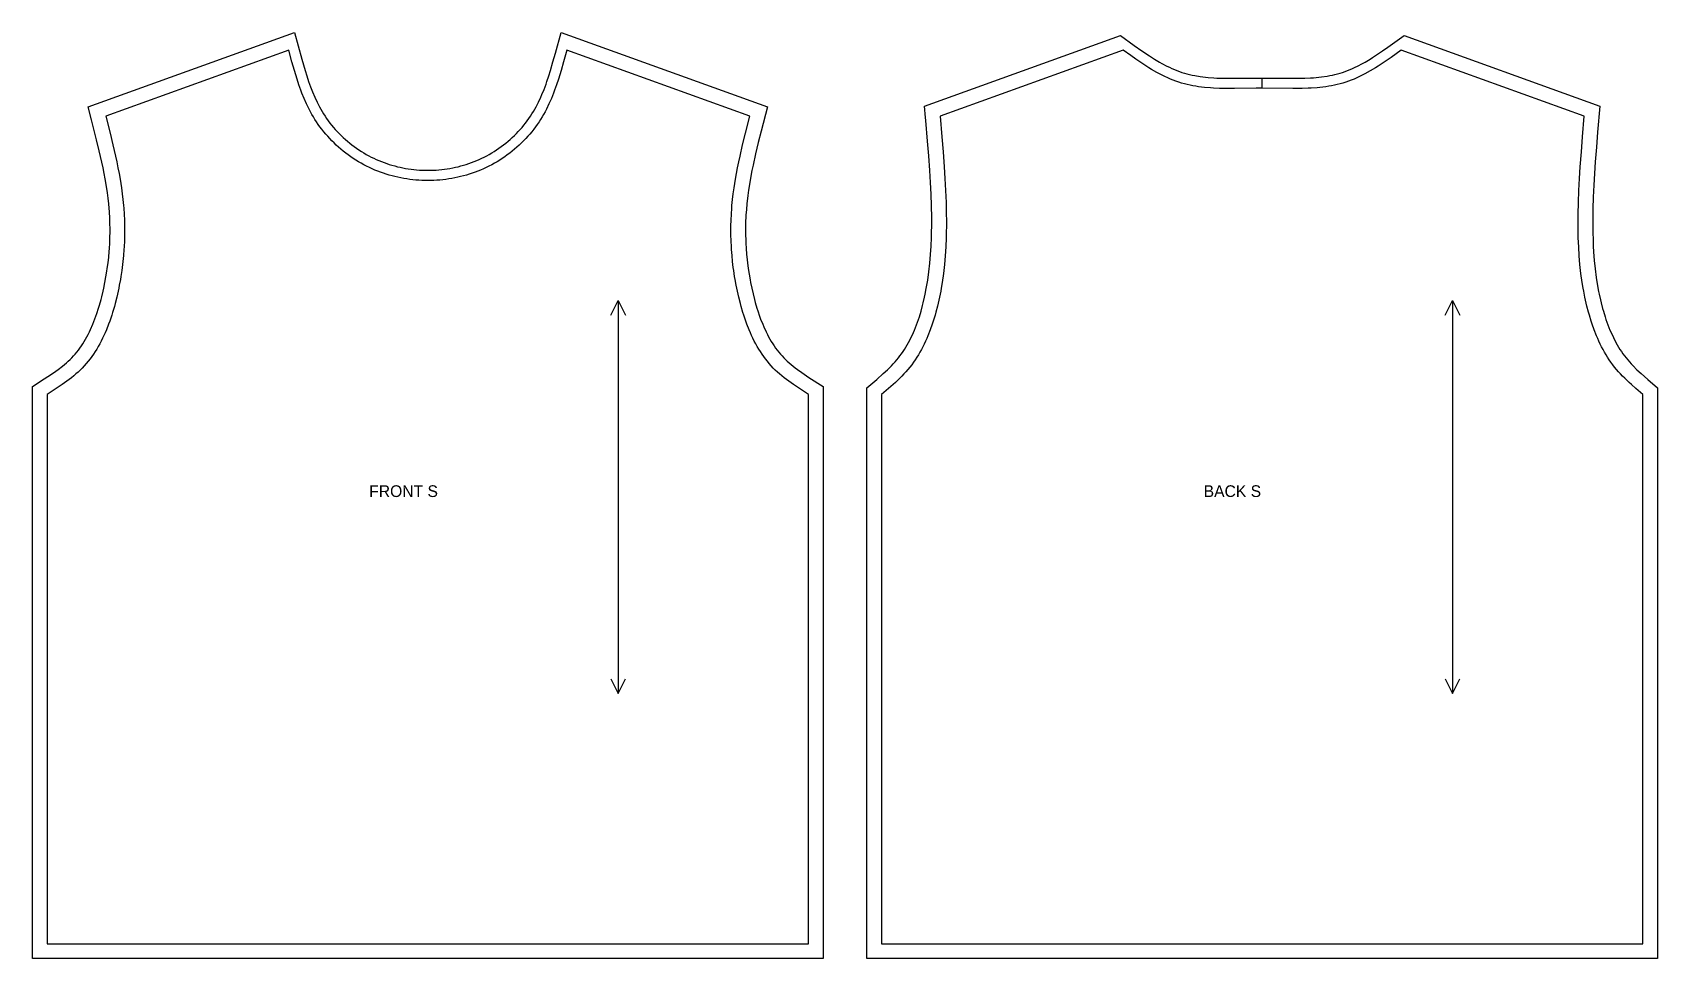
# Model space of a CAD drawing. Extents: x 24 to 1135, y 28 to 1984.
# Drawn here: x 25 to 1135, y 1352 to 1984 of the extents above; entities that cross this region are included whole.
import ezdxf

# ---------------------------------------------------------------- set-up
doc = ezdxf.new("R2010")
doc.units = 0
for name, color, linetype in [('CUT', 7, 'CONTINUOUS'), ('GRAIN', 3, 'CONTINUOUS'), ('NOTCH', 1, 'CONTINUOUS'), ('SEW', 5, 'CONTINUOUS'), ('TEXT', 2, 'CONTINUOUS')]:
    doc.layers.add(name, color=color, linetype=linetype)

msp = doc.modelspace()

# ---------------------------------------------------------------- texts
at = {"layer": 'TEXT'}
for s, p in [('FRONT S', (255, 1667.1)), ('BACK S', (825, 1667.1))]:
    msp.add_text(s, height=8, dxfattribs=at).set_placement(p)

# ---------------------------------------------------------------- linework, layer by layer
at = {"layer": 'CUT'}
for points in [[(65.314, 1924.614), (63.052, 1933.427), (203.97, 1984.157), (208.921, 1966.059), (210.027, 1962.173), (211.166, 1958.334), (212.35, 1954.548), (213.59, 1950.824), (214.9, 1947.168), (216.29, 1943.587), (217.771, 1940.087), (219.355, 1936.676), (221.053, 1933.357), (221.949, 1931.734), (222.876, 1930.136), (223.838, 1928.563), (224.835, 1927.017), (225.901, 1925.451), (227.008, 1923.908), (228.157, 1922.388), (229.347, 1920.891), (230.576, 1919.419), (231.843, 1917.973), (233.148, 1916.554), (234.488, 1915.163), (235.864, 1913.8), (237.274, 1912.468), (238.716, 1911.166), (240.189, 1909.896), (241.693, 1908.659), (243.225, 1907.456), (244.786, 1906.289), (246.372, 1905.157), (247.984, 1904.061), (249.62, 1903.004), (251.279, 1901.986), (252.959, 1901.007), (254.659, 1900.069), (256.378, 1899.172), (258.116, 1898.317), (259.845, 1897.517), (261.592, 1896.757), (263.355, 1896.038), (265.135, 1895.36), (266.929, 1894.723), (268.736, 1894.128), (270.557, 1893.573), (272.39, 1893.059), (274.235, 1892.586), (276.089, 1892.155), (277.953, 1891.764), (279.826, 1891.415), (281.706, 1891.107), (283.592, 1890.84), (285.485, 1890.614), (287.382, 1890.429), (289.283, 1890.285), (291.187, 1890.182), (293.093, 1890.121), (295, 1890.1), (296.907, 1890.121), (298.813, 1890.182), (300.717, 1890.285), (302.618, 1890.429), (304.515, 1890.614), (306.408, 1890.84), (308.294, 1891.107), (310.174, 1891.415), (312.047, 1891.764), (313.911, 1892.155), (315.765, 1892.586), (317.61, 1893.059), (319.443, 1893.573), (321.264, 1894.128), (323.071, 1894.723), (324.865, 1895.36), (326.645, 1896.038), (328.408, 1896.757), (330.155, 1897.517), (331.884, 1898.317), (333.622, 1899.172), (335.341, 1900.069), (337.041, 1901.007), (338.721, 1901.986), (340.38, 1903.004), (342.016, 1904.061), (343.628, 1905.157), (345.214, 1906.289), (346.775, 1907.456), (348.307, 1908.659), (349.811, 1909.896), (351.284, 1911.166), (352.726, 1912.468), (354.136, 1913.8), (355.512, 1915.163), (356.852, 1916.554), (358.157, 1917.973), (359.424, 1919.419), (360.653, 1920.891), (361.843, 1922.388), (362.992, 1923.908), (364.099, 1925.451), (365.165, 1927.017), (366.162, 1928.563), (367.124, 1930.136), (368.051, 1931.734), (368.947, 1933.357), (370.645, 1936.676), (372.229, 1940.087), (372.982, 1941.827), (374.416, 1945.368), (375.764, 1948.987), (376.41, 1950.824), (377.65, 1954.548), (378.834, 1958.334), (380.529, 1964.11), (382.166, 1969.984), (386.03, 1984.157), (526.948, 1933.427), (522.693, 1916.822), (520.756, 1909.078), (518.917, 1901.38), (517.218, 1893.723), (516.434, 1889.909), (515.7, 1886.105), (514.704, 1880.416), (514.117, 1876.634), (513.596, 1872.861), (512.951, 1867.214), (512.614, 1863.408), (512.356, 1859.597), (512.118, 1853.868), (512.059, 1850.043), (512.08, 1846.213), (512.181, 1842.378), (512.262, 1840.459), (512.484, 1836.618), (512.787, 1832.773), (513.172, 1828.925), (513.395, 1827), (513.901, 1823.148), (514.49, 1819.293), (515.161, 1815.436), (515.527, 1813.507), (516.322, 1809.648), (517.209, 1805.754), (518.188, 1801.849), (518.711, 1799.911), (519.827, 1796.074), (520.421, 1794.179), (521.685, 1790.443), (522.356, 1788.606), (523.778, 1785.002), (524.53, 1783.239), (526.119, 1779.797), (526.956, 1778.122), (527.822, 1776.48), (528.718, 1774.871), (529.643, 1773.298), (530.599, 1771.762), (531.585, 1770.263), (532.602, 1768.804), (533.65, 1767.384), (534.73, 1766.006), (535.843, 1764.669), (536.988, 1763.375), (538.171, 1762.119), (539.355, 1760.94), (540.591, 1759.777), (541.877, 1758.631), (543.211, 1757.5), (546.017, 1755.276), (547.483, 1754.179), (550.532, 1752.007), (555.352, 1748.774), (565, 1742.565), (565, 1352.1), (25, 1352.1), (25, 1742.565), (32.986, 1747.694), (37.891, 1750.928), (41.011, 1753.09), (42.517, 1754.179), (45.408, 1756.382), (48.123, 1758.631), (49.409, 1759.777), (50.645, 1760.94), (51.829, 1762.119), (53.012, 1763.375), (54.157, 1764.669), (55.27, 1766.006), (56.35, 1767.384), (57.398, 1768.804), (58.415, 1770.263), (59.401, 1771.762), (60.357, 1773.298), (61.282, 1774.871), (62.178, 1776.48), (63.044, 1778.122), (63.881, 1779.797), (64.69, 1781.503), (66.222, 1785.002), (66.946, 1786.792), (68.315, 1790.443), (68.959, 1792.301), (70.173, 1796.074), (70.743, 1797.985), (71.812, 1801.849), (72.313, 1803.797), (73.249, 1807.719), (73.678, 1809.648), (74.473, 1813.507), (75.185, 1817.365), (75.815, 1821.221), (76.099, 1823.148), (76.605, 1827), (77.031, 1830.85), (77.374, 1834.696), (77.516, 1836.618), (77.738, 1840.459), (77.88, 1844.296), (77.941, 1848.129), (77.941, 1850.043), (77.882, 1853.868), (77.743, 1857.689), (77.525, 1861.503), (77.049, 1867.214), (76.638, 1870.977), (76.152, 1874.746), (75.296, 1880.416), (74.646, 1884.207), (73.939, 1888.006), (73.18, 1891.815), (72.372, 1895.633), (70.635, 1903.3), (68.768, 1911.01), (65.815, 1922.661)], [(635.037, 1926.243), (634.378, 1933.904), (768.096, 1982.043), (777.544, 1975.328), (782.734, 1971.701), (787.889, 1968.244), (791.315, 1966.07), (794.736, 1964.024), (796.446, 1963.055), (799.867, 1961.239), (801.579, 1960.396), (803.292, 1959.599), (805.007, 1958.851), (806.725, 1958.152), (808.446, 1957.507), (810.175, 1956.914), (811.875, 1956.386), (813.598, 1955.904), (815.343, 1955.465), (817.111, 1955.069), (818.901, 1954.714), (822.547, 1954.116), (826.277, 1953.658), (828.173, 1953.477), (832.023, 1953.199), (833.975, 1953.099), (837.933, 1952.965), (843.989, 1952.9), (865, 1953.1), (869.284, 1953.079), (883.963, 1952.905), (890.064, 1952.928), (894.054, 1953.022), (897.977, 1953.199), (899.911, 1953.324), (903.723, 1953.658), (905.598, 1953.871), (909.287, 1954.397), (911.099, 1954.714), (912.889, 1955.069), (914.657, 1955.465), (916.402, 1955.904), (918.125, 1956.386), (919.825, 1956.914), (921.554, 1957.507), (923.275, 1958.152), (924.993, 1958.851), (926.708, 1959.599), (928.421, 1960.396), (930.133, 1961.239), (933.554, 1963.055), (935.264, 1964.024), (938.685, 1966.07), (940.397, 1967.142), (943.826, 1969.373), (947.266, 1971.701), (950.721, 1974.105), (961.904, 1982.043), (1095.622, 1933.904), (1094.096, 1916.104), (1093.265, 1905.997), (1092.501, 1895.922), (1091.96, 1887.885), (1091.5, 1879.869), (1091.136, 1871.874), (1090.885, 1863.919), (1090.769, 1856.018), (1090.77, 1852.081), (1090.816, 1848.153), (1090.974, 1842.279), (1091.144, 1838.374), (1091.371, 1834.478), (1091.823, 1828.65), (1092.421, 1822.84), (1093.176, 1817.048), (1094.098, 1811.272), (1094.812, 1807.431), (1095.208, 1805.474), (1096.065, 1801.58), (1096.528, 1799.645), (1097.525, 1795.806), (1098.06, 1793.905), (1099.206, 1790.147), (1099.818, 1788.293), (1101.124, 1784.641), (1102.539, 1781.074), (1103.289, 1779.326), (1104.877, 1775.906), (1106.583, 1772.596), (1107.481, 1770.986), (1108.411, 1769.407), (1109.371, 1767.859), (1110.363, 1766.345), (1111.386, 1764.865), (1112.443, 1763.419), (1113.531, 1762.009), (1114.655, 1760.634), (1115.824, 1759.282), (1117.043, 1757.943), (1118.311, 1756.614), (1120.986, 1753.975), (1123.827, 1751.349), (1128.342, 1747.393), (1135, 1741.721), (1135, 1352.1), (595, 1352.1), (595, 1741.721), (601.658, 1747.393), (606.173, 1751.349), (609.014, 1753.975), (611.689, 1756.614), (612.957, 1757.943), (614.176, 1759.282), (615.345, 1760.634), (616.469, 1762.009), (617.557, 1763.419), (618.614, 1764.865), (619.637, 1766.345), (620.629, 1767.859), (621.589, 1769.407), (622.519, 1770.986), (623.417, 1772.596), (625.123, 1775.906), (626.711, 1779.326), (627.461, 1781.074), (628.876, 1784.641), (630.182, 1788.293), (630.794, 1790.147), (631.94, 1793.905), (632.986, 1797.72), (633.472, 1799.645), (634.375, 1803.524), (634.792, 1805.474), (635.555, 1809.35), (636.536, 1815.121), (637.345, 1820.908), (637.994, 1826.711), (638.494, 1832.533), (638.856, 1838.374), (639.092, 1844.235), (639.184, 1848.153), (639.23, 1852.081), (639.216, 1857.99), (639.064, 1865.901), (638.783, 1873.871), (638.394, 1881.871), (637.912, 1889.892), (637.204, 1899.948), (636.409, 1910.036), (635.211, 1924.212)]]:
    msp.add_lwpolyline(points, close=True, dxfattribs=at)
at = {"layer": 'GRAIN'}
for points in [[(420, 1791.3), (425, 1801.3), (430, 1791.3)], [(425, 1801.3), (425, 1532.9)], [(990, 1791.3), (995, 1801.3), (1000, 1791.3)], [(995, 1801.3), (995, 1532.9)], [(420, 1542.9), (425, 1532.9), (430, 1542.9)], [(990, 1542.9), (995, 1532.9), (1000, 1542.9)]]:
    msp.add_lwpolyline(points, dxfattribs=at)
at = {"layer": 'NOTCH'}
msp.add_lwpolyline([(865, 1946.1), (865, 1953.1)], dxfattribs=at)
at = {"layer": 'SEW'}
for points in [[(75, 1927.1), (77.986, 1915.373), (79.905, 1907.548), (81.715, 1899.714), (82.565, 1895.791), (83.372, 1891.865), (84.131, 1887.935), (84.835, 1884), (85.777, 1878.087), (86.322, 1874.137), (86.793, 1870.181), (87.188, 1866.195), (87.356, 1864.188), (87.628, 1860.168), (87.816, 1856.142), (87.921, 1852.111), (87.941, 1850.093), (87.919, 1846.053), (87.812, 1842.009), (87.62, 1837.961), (87.492, 1835.936), (87.173, 1831.883), (86.768, 1827.828), (86.277, 1823.77), (85.999, 1821.741), (85.379, 1817.681), (85.037, 1815.651), (84.287, 1811.59), (83.88, 1809.56), (83, 1805.5), (82.518, 1803.431), (81.482, 1799.301), (80.927, 1797.243), (79.736, 1793.149), (79.098, 1791.117), (77.735, 1787.089), (77.008, 1785.097), (75.456, 1781.164), (74.63, 1779.228), (73.769, 1777.313), (72.873, 1775.421), (71.94, 1773.554), (70.97, 1771.715), (69.961, 1769.903), (68.913, 1768.122), (67.824, 1766.372), (66.695, 1764.656), (65.523, 1762.974), (64.308, 1761.329), (63.049, 1759.723), (61.746, 1758.156), (60.396, 1756.632), (59, 1755.15), (57.602, 1753.756), (56.162, 1752.402), (54.684, 1751.084), (53.169, 1749.8), (51.622, 1748.547), (50.045, 1747.322), (46.813, 1744.946), (45.164, 1743.788), (41.816, 1741.521), (35, 1737.1), (35, 1362.1), (555, 1362.1), (555, 1737.1), (548.184, 1741.521), (544.836, 1743.788), (543.187, 1744.946), (539.955, 1747.322), (538.378, 1748.547), (536.831, 1749.8), (535.316, 1751.084), (533.838, 1752.402), (532.398, 1753.756), (531, 1755.15), (529.604, 1756.632), (528.254, 1758.156), (526.951, 1759.723), (525.692, 1761.329), (524.477, 1762.974), (523.305, 1764.656), (522.176, 1766.372), (521.087, 1768.122), (520.039, 1769.903), (519.03, 1771.715), (518.06, 1773.554), (517.127, 1775.421), (516.231, 1777.313), (515.37, 1779.228), (514.544, 1781.164), (512.992, 1785.097), (512.265, 1787.089), (510.902, 1791.117), (510.264, 1793.149), (509.073, 1797.243), (508.518, 1799.301), (507.482, 1803.431), (507, 1805.5), (506.12, 1809.56), (505.713, 1811.59), (504.963, 1815.651), (504.621, 1817.681), (504.001, 1821.741), (503.723, 1823.77), (503.232, 1827.828), (502.827, 1831.883), (502.508, 1835.936), (502.38, 1837.961), (502.188, 1842.009), (502.081, 1846.053), (502.059, 1850.093), (502.079, 1852.111), (502.184, 1856.142), (502.372, 1860.168), (502.644, 1864.188), (502.812, 1866.195), (503.207, 1870.181), (503.678, 1874.137), (504.223, 1878.087), (505.165, 1884), (505.869, 1887.935), (506.628, 1891.865), (507.435, 1895.791), (508.285, 1899.714), (510.095, 1907.548), (512.014, 1915.373), (515, 1927.1), (390, 1972.1), (387.82, 1964.169), (386.119, 1958.256), (384.313, 1952.4), (383.027, 1948.54), (381.66, 1944.724), (380.942, 1942.835), (379.428, 1939.097), (377.799, 1935.422), (376.042, 1931.816), (375.111, 1930.041), (374.143, 1928.286), (373.137, 1926.552), (372.089, 1924.84), (371, 1923.15), (369.836, 1921.44), (368.628, 1919.756), (367.375, 1918.099), (366.08, 1916.47), (364.743, 1914.869), (363.366, 1913.297), (361.95, 1911.757), (360.495, 1910.247), (359.004, 1908.77), (357.476, 1907.326), (355.915, 1905.916), (354.319, 1904.541), (352.692, 1903.203), (351.033, 1901.901), (349.345, 1900.637), (347.628, 1899.412), (345.883, 1898.227), (344.112, 1897.082), (342.315, 1895.979), (340.495, 1894.918), (338.651, 1893.901), (336.786, 1892.928), (334.9, 1892), (333.022, 1891.13), (331.125, 1890.306), (329.212, 1889.526), (327.282, 1888.791), (325.338, 1888.101), (323.379, 1887.455), (321.407, 1886.854), (319.423, 1886.298), (317.428, 1885.787), (315.422, 1885.32), (313.407, 1884.898), (311.383, 1884.52), (309.352, 1884.187), (307.314, 1883.898), (305.27, 1883.654), (303.222, 1883.455), (301.17, 1883.299), (299.115, 1883.189), (297.058, 1883.122), (295, 1883.1), (292.942, 1883.122), (290.885, 1883.189), (288.83, 1883.299), (286.778, 1883.455), (284.73, 1883.654), (282.686, 1883.898), (280.648, 1884.187), (278.617, 1884.52), (276.593, 1884.898), (274.578, 1885.32), (272.572, 1885.787), (270.577, 1886.298), (268.593, 1886.854), (266.621, 1887.455), (264.662, 1888.101), (262.718, 1888.791), (260.788, 1889.526), (258.875, 1890.306), (256.978, 1891.13), (255.1, 1892), (253.214, 1892.928), (251.349, 1893.901), (249.505, 1894.918), (247.685, 1895.979), (245.888, 1897.082), (244.117, 1898.227), (242.372, 1899.412), (240.655, 1900.637), (238.967, 1901.901), (237.308, 1903.203), (235.681, 1904.541), (234.085, 1905.916), (232.524, 1907.326), (230.996, 1908.77), (229.505, 1910.247), (228.05, 1911.757), (226.634, 1913.297), (225.257, 1914.869), (223.92, 1916.47), (222.625, 1918.099), (221.372, 1919.756), (220.164, 1921.44), (219, 1923.15), (217.911, 1924.84), (216.863, 1926.552), (215.857, 1928.286), (214.889, 1930.041), (213.958, 1931.816), (212.201, 1935.422), (210.572, 1939.097), (209.058, 1942.835), (208.34, 1944.724), (206.973, 1948.54), (205.687, 1952.4), (203.881, 1958.256), (202.18, 1964.169), (200, 1972.1)], [(645, 1927.1), (646.208, 1912.883), (647.022, 1902.728), (647.756, 1892.573), (648.265, 1884.449), (648.685, 1876.324), (649, 1868.2), (649.19, 1860.112), (649.231, 1856.067), (649.229, 1852.023), (649.183, 1847.979), (649.087, 1843.934), (648.843, 1837.867), (648.467, 1831.799), (647.946, 1825.731), (647.267, 1819.663), (646.419, 1813.593), (645.752, 1809.547), (645.387, 1807.523), (644.582, 1803.436), (643.675, 1799.313), (643.183, 1797.257), (642.12, 1793.163), (641.547, 1791.127), (640.313, 1787.085), (639.652, 1785.081), (638.235, 1781.116), (636.687, 1777.216), (635.862, 1775.294), (635.002, 1773.392), (634.106, 1771.511), (633.173, 1769.654), (632.203, 1767.821), (631.195, 1766.014), (630.148, 1764.234), (629.061, 1762.483), (627.933, 1760.761), (626.764, 1759.071), (625.552, 1757.413), (624.298, 1755.789), (623, 1754.2), (621.657, 1752.646), (620.273, 1751.126), (618.852, 1749.636), (617.397, 1748.174), (614.402, 1745.32), (612.869, 1743.922), (609.751, 1741.169), (605, 1737.1), (605, 1362.1), (1125, 1362.1), (1125, 1737.1), (1120.249, 1741.169), (1117.131, 1743.922), (1115.598, 1745.32), (1112.603, 1748.174), (1111.148, 1749.636), (1109.727, 1751.126), (1108.343, 1752.646), (1107, 1754.2), (1105.702, 1755.789), (1104.448, 1757.413), (1103.236, 1759.071), (1102.067, 1760.761), (1100.939, 1762.483), (1099.852, 1764.234), (1098.805, 1766.014), (1097.797, 1767.821), (1096.827, 1769.654), (1095.894, 1771.511), (1094.998, 1773.392), (1094.138, 1775.294), (1093.313, 1777.216), (1091.765, 1781.116), (1090.348, 1785.081), (1089.687, 1787.085), (1088.453, 1791.127), (1087.88, 1793.163), (1086.817, 1797.257), (1086.325, 1799.313), (1085.418, 1803.436), (1084.613, 1807.523), (1084.248, 1809.547), (1083.581, 1813.593), (1082.733, 1819.663), (1082.054, 1825.731), (1081.533, 1831.799), (1081.157, 1837.867), (1080.913, 1843.934), (1080.817, 1847.979), (1080.771, 1852.023), (1080.769, 1856.067), (1080.81, 1860.112), (1081, 1868.2), (1081.315, 1876.324), (1081.735, 1884.449), (1082.244, 1892.573), (1082.978, 1902.728), (1083.792, 1912.883), (1085, 1927.1), (960, 1972.1), (952.989, 1967.149), (947.701, 1963.543), (944.148, 1961.232), (942.361, 1960.113), (938.763, 1957.961), (935.126, 1955.943), (933.291, 1954.992), (931.444, 1954.082), (929.584, 1953.217), (927.711, 1952.4), (925.823, 1951.632), (923.919, 1950.918), (922, 1950.26), (920.107, 1949.672), (918.198, 1949.138), (916.275, 1948.655), (914.337, 1948.221), (912.385, 1947.833), (910.42, 1947.489), (908.442, 1947.186), (904.45, 1946.696), (902.438, 1946.503), (898.383, 1946.211), (896.341, 1946.106), (892.232, 1945.967), (886.014, 1945.9), (865, 1946.1), (860.779, 1946.079), (846.071, 1945.905), (839.834, 1945.928), (835.709, 1946.026), (831.617, 1946.211), (829.585, 1946.342), (825.55, 1946.696), (823.548, 1946.923), (821.558, 1947.186), (819.58, 1947.489), (817.615, 1947.833), (815.663, 1948.221), (813.725, 1948.655), (811.802, 1949.138), (809.893, 1949.672), (808, 1950.26), (806.081, 1950.918), (804.177, 1951.632), (802.289, 1952.4), (800.416, 1953.217), (798.556, 1954.082), (796.709, 1954.992), (794.874, 1955.943), (793.05, 1956.934), (789.434, 1959.021), (787.639, 1960.113), (784.072, 1962.376), (778.769, 1965.932), (775.255, 1968.377), (770, 1972.1)]]:
    msp.add_lwpolyline(points, close=True, dxfattribs=at)

msp.set_redraw_order([(e.dxf.handle, doc.entitydb.next_handle()) for e in msp.query("TEXT MTEXT ATTDEF DIMENSION ARC_DIMENSION")])  # texts and dimensions are drawn at this point

doc.saveas('drawing.dxf')
